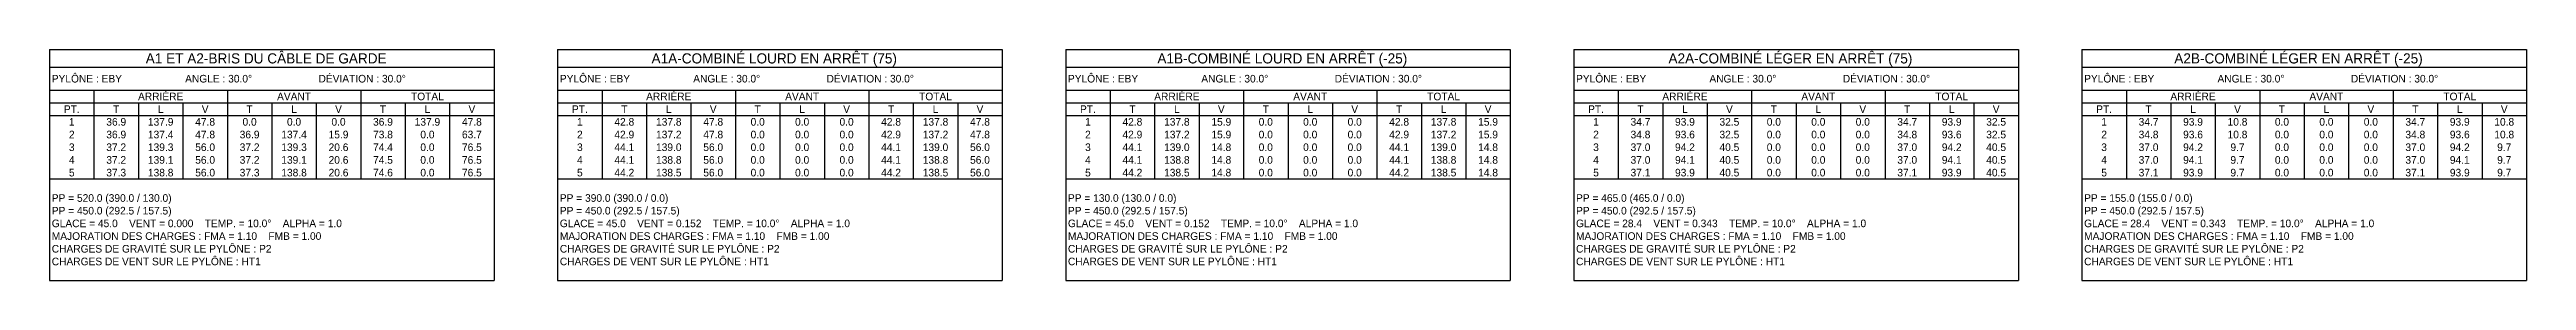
# Model space of a CAD drawing. Header units: metres. Extents: x 0 to 12350, y -182 to 0.
# Drawn here: x 8000 to 9950, y -182 to 0 of the extents above; entities that cross this region are included whole.
import ezdxf
from ezdxf.enums import TextEntityAlignment as Align

# ---------------------------------------------------------------- set-up
doc = ezdxf.new("R2010")
doc.units = ezdxf.units.M

msp = doc.modelspace()

# ---------------------------------------------------------------- texts
for s, p in [('PYLÔNE : EBY', (8001.75, -23)), ('DÉVIATION : 30.0°', (8211.75, -23)), ('PYLÔNE : EBY', (8401.75, -23)), ('DÉVIATION : 30.0°', (8611.75, -23)), ('PYLÔNE : EBY', (8801.75, -23)), ('DÉVIATION : 30.0°', (9011.75, -23)), ('PYLÔNE : EBY', (9201.75, -23)), ('DÉVIATION : 30.0°', (9411.75, -23)), ('PYLÔNE : EBY', (9601.75, -23)), ('DÉVIATION : 30.0°', (9811.75, -23)), ('ANGLE : 30.0°', (8106.75, -23)), ('ANGLE : 30.0°', (8506.75, -23)), ('ANGLE : 30.0°', (8906.75, -23)), ('ANGLE : 30.0°', (9306.75, -23)), ('ANGLE : 30.0°', (9706.75, -23)), ('PP = 520.0 (390.0 / 130.0)', (8001.75, -117)), ('PP = 390.0 (390.0 / 0.0)', (8401.75, -117)), ('PP = 130.0 (130.0 / 0.0)', (8801.75, -117)), ('PP = 465.0 (465.0 / 0.0)', (9201.75, -117)), ('PP = 155.0 (155.0 / 0.0)', (9601.75, -117)), ('GLACE = 45.0    VENT = 0.000    TEMP. = 10.0°    ALPHA = 1.0', (8001.75, -137)), ('PP = 450.0 (292.5 / 157.5)', (8001.75, -127)), ('GLACE = 45.0    VENT = 0.152    TEMP. = 10.0°    ALPHA = 1.0', (8401.75, -137)), ('PP = 450.0 (292.5 / 157.5)', (8401.75, -127)), ('GLACE = 45.0    VENT = 0.152    TEMP. = 10.0°    ALPHA = 1.0', (8801.75, -137)), ('PP = 450.0 (292.5 / 157.5)', (8801.75, -127)), ('GLACE = 28.4    VENT = 0.343    TEMP. = 10.0°    ALPHA = 1.0', (9201.75, -137)), ('PP = 450.0 (292.5 / 157.5)', (9201.75, -127)), ('GLACE = 28.4    VENT = 0.343    TEMP. = 10.0°    ALPHA = 1.0', (9601.75, -137)), ('PP = 450.0 (292.5 / 157.5)', (9601.75, -127)), ('CHARGES DE GRAVITÉ SUR LE PYLÔNE : P2', (8001.75, -157)), ('MAJORATION DES CHARGES : FMA = 1.10    FMB = 1.00', (8001.75, -147)), ('CHARGES DE GRAVITÉ SUR LE PYLÔNE : P2', (8401.75, -157)), ('MAJORATION DES CHARGES : FMA = 1.10    FMB = 1.00', (8401.75, -147)), ('CHARGES DE GRAVITÉ SUR LE PYLÔNE : P2', (8801.75, -157)), ('MAJORATION DES CHARGES : FMA = 1.10    FMB = 1.00', (8801.75, -147)), ('CHARGES DE GRAVITÉ SUR LE PYLÔNE : P2', (9201.75, -157)), ('MAJORATION DES CHARGES : FMA = 1.10    FMB = 1.00', (9201.75, -147)), ('CHARGES DE GRAVITÉ SUR LE PYLÔNE : P2', (9601.75, -157)), ('MAJORATION DES CHARGES : FMA = 1.10    FMB = 1.00', (9601.75, -147)), ('CHARGES DE VENT SUR LE PYLÔNE : HT1', (8001.75, -167)), ('CHARGES DE VENT SUR LE PYLÔNE : HT1', (8401.75, -167)), ('CHARGES DE VENT SUR LE PYLÔNE : HT1', (8801.75, -167)), ('CHARGES DE VENT SUR LE PYLÔNE : HT1', (9201.75, -167)), ('CHARGES DE VENT SUR LE PYLÔNE : HT1', (9601.75, -167))]:
    msp.add_text(s, height=6).set_placement(p, align=Align.MIDDLE_LEFT)
for s, height, p in [('A1 ET A2-BRIS DU CÂBLE DE GARDE   ', 8, (8175, -7)), ('A1A-COMBINÉ LOURD EN ARRÊT (75)   ', 8, (8575, -7)), ('A1B-COMBINÉ LOURD EN ARRÊT (-25)   ', 8, (8975, -7)), ('A2A-COMBINÉ LÉGER EN ARRÊT (75)   ', 8, (9375, -7)), ('A2B-COMBINÉ LÉGER EN ARRÊT (-25)   ', 8, (9775, -7)), ('ARRIÈRE', 6, (8087.5, -37)), ('AVANT', 6, (8192.5, -37)), ('TOTAL', 6, (8297.5, -37)), ('ARRIÈRE', 6, (8487.5, -37)), ('AVANT', 6, (8592.5, -37)), ('TOTAL', 6, (8697.5, -37)), ('ARRIÈRE', 6, (8887.5, -37)), ('AVANT', 6, (8992.5, -37)), ('TOTAL', 6, (9097.5, -37)), ('ARRIÈRE', 6, (9287.5, -37)), ('AVANT', 6, (9392.5, -37)), ('TOTAL', 6, (9497.5, -37)), ('ARRIÈRE', 6, (9687.5, -37)), ('AVANT', 6, (9792.5, -37)), ('TOTAL', 6, (9897.5, -37)), ('PT.', 6, (8017.5, -47)), ('1', 6, (8017.5, -57)), ('36.9', 6, (8052.5, -57)), ('T', 6, (8052.5, -47)), ('137.9', 6, (8087.5, -57)), ('L', 6, (8087.5, -47)), ('47.8', 6, (8122.5, -57)), ('V', 6, (8122.5, -47)), ('0.0', 6, (8157.5, -57)), ('T', 6, (8157.5, -47)), ('0.0', 6, (8192.5, -57)), ('L', 6, (8192.5, -47)), ('0.0', 6, (8227.5, -57)), ('V', 6, (8227.5, -47)), ('36.9', 6, (8262.5, -57)), ('T', 6, (8262.5, -47)), ('137.9', 6, (8297.5, -57)), ('L', 6, (8297.5, -47)), ('47.8', 6, (8332.5, -57)), ('V', 6, (8332.5, -47)), ('PT.', 6, (8417.5, -47)), ('1', 6, (8417.5, -57)), ('42.8', 6, (8452.5, -57)), ('T', 6, (8452.5, -47)), ('137.8', 6, (8487.5, -57)), ('L', 6, (8487.5, -47)), ('47.8', 6, (8522.5, -57)), ('V', 6, (8522.5, -47)), ('0.0', 6, (8557.5, -57)), ('T', 6, (8557.5, -47)), ('0.0', 6, (8592.5, -57)), ('L', 6, (8592.5, -47)), ('0.0', 6, (8627.5, -57)), ('V', 6, (8627.5, -47)), ('42.8', 6, (8662.5, -57)), ('T', 6, (8662.5, -47)), ('137.8', 6, (8697.5, -57)), ('L', 6, (8697.5, -47)), ('47.8', 6, (8732.5, -57)), ('V', 6, (8732.5, -47)), ('PT.', 6, (8817.5, -47)), ('1', 6, (8817.5, -57)), ('42.8', 6, (8852.5, -57)), ('T', 6, (8852.5, -47)), ('137.8', 6, (8887.5, -57)), ('L', 6, (8887.5, -47)), ('15.9', 6, (8922.5, -57)), ('V', 6, (8922.5, -47)), ('0.0', 6, (8957.5, -57)), ('T', 6, (8957.5, -47)), ('0.0', 6, (8992.5, -57)), ('L', 6, (8992.5, -47)), ('0.0', 6, (9027.5, -57)), ('V', 6, (9027.5, -47)), ('42.8', 6, (9062.5, -57)), ('T', 6, (9062.5, -47)), ('137.8', 6, (9097.5, -57)), ('L', 6, (9097.5, -47)), ('15.9', 6, (9132.5, -57)), ('V', 6, (9132.5, -47)), ('PT.', 6, (9217.5, -47)), ('1', 6, (9217.5, -57)), ('34.7', 6, (9252.5, -57)), ('T', 6, (9252.5, -47)), ('93.9', 6, (9287.5, -57)), ('L', 6, (9287.5, -47)), ('32.5', 6, (9322.5, -57)), ('V', 6, (9322.5, -47)), ('0.0', 6, (9357.5, -57)), ('T', 6, (9357.5, -47)), ('0.0', 6, (9392.5, -57)), ('L', 6, (9392.5, -47)), ('0.0', 6, (9427.5, -57)), ('V', 6, (9427.5, -47)), ('34.7', 6, (9462.5, -57)), ('T', 6, (9462.5, -47)), ('93.9', 6, (9497.5, -57)), ('L', 6, (9497.5, -47)), ('32.5', 6, (9532.5, -57)), ('V', 6, (9532.5, -47)), ('PT.', 6, (9617.5, -47)), ('1', 6, (9617.5, -57)), ('34.7', 6, (9652.5, -57)), ('T', 6, (9652.5, -47)), ('93.9', 6, (9687.5, -57)), ('L', 6, (9687.5, -47)), ('10.8', 6, (9722.5, -57)), ('V', 6, (9722.5, -47)), ('0.0', 6, (9757.5, -57)), ('T', 6, (9757.5, -47)), ('0.0', 6, (9792.5, -57)), ('L', 6, (9792.5, -47)), ('0.0', 6, (9827.5, -57)), ('V', 6, (9827.5, -47)), ('34.7', 6, (9862.5, -57)), ('T', 6, (9862.5, -47)), ('93.9', 6, (9897.5, -57)), ('L', 6, (9897.5, -47)), ('10.8', 6, (9932.5, -57)), ('V', 6, (9932.5, -47)), ('3', 6, (8017.5, -77)), ('2', 6, (8017.5, -67)), ('36.9', 6, (8052.5, -67)), ('37.2', 6, (8052.5, -77)), ('137.4', 6, (8087.5, -67)), ('139.3', 6, (8087.5, -77)), ('47.8', 6, (8122.5, -67)), ('56.0', 6, (8122.5, -77)), ('36.9', 6, (8157.5, -67)), ('37.2', 6, (8157.5, -77)), ('137.4', 6, (8192.5, -67)), ('139.3', 6, (8192.5, -77)), ('20.6', 6, (8227.5, -77)), ('15.9', 6, (8227.5, -67)), ('73.8', 6, (8262.5, -67)), ('74.4', 6, (8262.5, -77)), ('0.0', 6, (8297.5, -67)), ('0.0', 6, (8297.5, -77)), ('63.7', 6, (8332.5, -67)), ('76.5', 6, (8332.5, -77)), ('3', 6, (8417.5, -77)), ('2', 6, (8417.5, -67)), ('42.9', 6, (8452.5, -67)), ('44.1', 6, (8452.5, -77)), ('137.2', 6, (8487.5, -67)), ('139.0', 6, (8487.5, -77)), ('47.8', 6, (8522.5, -67)), ('56.0', 6, (8522.5, -77)), ('0.0', 6, (8557.5, -67)), ('0.0', 6, (8557.5, -77)), ('0.0', 6, (8592.5, -67)), ('0.0', 6, (8592.5, -77)), ('0.0', 6, (8627.5, -67)), ('0.0', 6, (8627.5, -77)), ('42.9', 6, (8662.5, -67)), ('44.1', 6, (8662.5, -77)), ('137.2', 6, (8697.5, -67)), ('139.0', 6, (8697.5, -77)), ('47.8', 6, (8732.5, -67)), ('56.0', 6, (8732.5, -77)), ('3', 6, (8817.5, -77)), ('2', 6, (8817.5, -67)), ('42.9', 6, (8852.5, -67)), ('44.1', 6, (8852.5, -77)), ('137.2', 6, (8887.5, -67)), ('139.0', 6, (8887.5, -77)), ('15.9', 6, (8922.5, -67)), ('14.8', 6, (8922.5, -77)), ('0.0', 6, (8957.5, -67)), ('0.0', 6, (8957.5, -77)), ('0.0', 6, (8992.5, -67)), ('0.0', 6, (8992.5, -77)), ('0.0', 6, (9027.5, -67)), ('0.0', 6, (9027.5, -77)), ('42.9', 6, (9062.5, -67)), ('44.1', 6, (9062.5, -77)), ('137.2', 6, (9097.5, -67)), ('139.0', 6, (9097.5, -77)), ('15.9', 6, (9132.5, -67)), ('14.8', 6, (9132.5, -77)), ('3', 6, (9217.5, -77)), ('2', 6, (9217.5, -67)), ('34.8', 6, (9252.5, -67)), ('37.0', 6, (9252.5, -77)), ('93.6', 6, (9287.5, -67)), ('94.2', 6, (9287.5, -77)), ('40.5', 6, (9322.5, -77)), ('32.5', 6, (9322.5, -67)), ('0.0', 6, (9357.5, -67)), ('0.0', 6, (9357.5, -77)), ('0.0', 6, (9392.5, -67)), ('0.0', 6, (9392.5, -77)), ('0.0', 6, (9427.5, -67)), ('0.0', 6, (9427.5, -77)), ('34.8', 6, (9462.5, -67)), ('37.0', 6, (9462.5, -77)), ('93.6', 6, (9497.5, -67)), ('94.2', 6, (9497.5, -77)), ('40.5', 6, (9532.5, -77)), ('32.5', 6, (9532.5, -67)), ('3', 6, (9617.5, -77)), ('2', 6, (9617.5, -67)), ('34.8', 6, (9652.5, -67)), ('37.0', 6, (9652.5, -77)), ('93.6', 6, (9687.5, -67)), ('94.2', 6, (9687.5, -77)), ('10.8', 6, (9722.5, -67)), ('9.7', 6, (9722.5, -77)), ('0.0', 6, (9757.5, -67)), ('0.0', 6, (9757.5, -77)), ('0.0', 6, (9792.5, -67)), ('0.0', 6, (9792.5, -77)), ('0.0', 6, (9827.5, -67)), ('0.0', 6, (9827.5, -77)), ('34.8', 6, (9862.5, -67)), ('37.0', 6, (9862.5, -77)), ('93.6', 6, (9897.5, -67)), ('94.2', 6, (9897.5, -77)), ('10.8', 6, (9932.5, -67)), ('9.7', 6, (9932.5, -77)), ('4', 6, (8017.5, -87)), ('5', 6, (8017.5, -97)), ('37.2', 6, (8052.5, -87)), ('37.3', 6, (8052.5, -97)), ('139.1', 6, (8087.5, -87)), ('138.8', 6, (8087.5, -97)), ('56.0', 6, (8122.5, -87)), ('56.0', 6, (8122.5, -97)), ('37.2', 6, (8157.5, -87)), ('37.3', 6, (8157.5, -97)), ('139.1', 6, (8192.5, -87)), ('138.8', 6, (8192.5, -97)), ('20.6', 6, (8227.5, -87)), ('20.6', 6, (8227.5, -97)), ('74.5', 6, (8262.5, -87)), ('74.6', 6, (8262.5, -97)), ('0.0', 6, (8297.5, -87)), ('0.0', 6, (8297.5, -97)), ('76.5', 6, (8332.5, -87)), ('76.5', 6, (8332.5, -97)), ('4', 6, (8417.5, -87)), ('5', 6, (8417.5, -97)), ('44.1', 6, (8452.5, -87)), ('44.2', 6, (8452.5, -97)), ('138.8', 6, (8487.5, -87)), ('138.5', 6, (8487.5, -97)), ('56.0', 6, (8522.5, -87)), ('56.0', 6, (8522.5, -97)), ('0.0', 6, (8557.5, -87)), ('0.0', 6, (8557.5, -97)), ('0.0', 6, (8592.5, -87)), ('0.0', 6, (8592.5, -97)), ('0.0', 6, (8627.5, -87)), ('0.0', 6, (8627.5, -97)), ('44.1', 6, (8662.5, -87)), ('44.2', 6, (8662.5, -97)), ('138.8', 6, (8697.5, -87)), ('138.5', 6, (8697.5, -97)), ('56.0', 6, (8732.5, -87)), ('56.0', 6, (8732.5, -97)), ('4', 6, (8817.5, -87)), ('5', 6, (8817.5, -97)), ('44.1', 6, (8852.5, -87)), ('44.2', 6, (8852.5, -97)), ('138.8', 6, (8887.5, -87)), ('138.5', 6, (8887.5, -97)), ('14.8', 6, (8922.5, -87)), ('14.8', 6, (8922.5, -97)), ('0.0', 6, (8957.5, -87)), ('0.0', 6, (8957.5, -97)), ('0.0', 6, (8992.5, -87)), ('0.0', 6, (8992.5, -97)), ('0.0', 6, (9027.5, -87)), ('0.0', 6, (9027.5, -97)), ('44.1', 6, (9062.5, -87)), ('44.2', 6, (9062.5, -97)), ('138.8', 6, (9097.5, -87)), ('138.5', 6, (9097.5, -97)), ('14.8', 6, (9132.5, -87)), ('14.8', 6, (9132.5, -97)), ('4', 6, (9217.5, -87)), ('5', 6, (9217.5, -97)), ('37.0', 6, (9252.5, -87)), ('37.1', 6, (9252.5, -97)), ('94.1', 6, (9287.5, -87)), ('93.9', 6, (9287.5, -97)), ('40.5', 6, (9322.5, -87)), ('40.5', 6, (9322.5, -97)), ('0.0', 6, (9357.5, -87)), ('0.0', 6, (9357.5, -97)), ('0.0', 6, (9392.5, -87)), ('0.0', 6, (9392.5, -97)), ('0.0', 6, (9427.5, -87)), ('0.0', 6, (9427.5, -97)), ('37.0', 6, (9462.5, -87)), ('37.1', 6, (9462.5, -97)), ('94.1', 6, (9497.5, -87)), ('93.9', 6, (9497.5, -97)), ('40.5', 6, (9532.5, -87)), ('40.5', 6, (9532.5, -97)), ('4', 6, (9617.5, -87)), ('5', 6, (9617.5, -97)), ('37.0', 6, (9652.5, -87)), ('37.1', 6, (9652.5, -97)), ('94.1', 6, (9687.5, -87)), ('93.9', 6, (9687.5, -97)), ('9.7', 6, (9722.5, -87)), ('9.7', 6, (9722.5, -97)), ('0.0', 6, (9757.5, -87)), ('0.0', 6, (9757.5, -97)), ('0.0', 6, (9792.5, -87)), ('0.0', 6, (9792.5, -97)), ('0.0', 6, (9827.5, -87)), ('0.0', 6, (9827.5, -97)), ('37.0', 6, (9862.5, -87)), ('37.1', 6, (9862.5, -97)), ('94.1', 6, (9897.5, -87)), ('93.9', 6, (9897.5, -97)), ('9.7', 6, (9932.5, -87)), ('9.7', 6, (9932.5, -97))]:
    msp.add_text(s, height=height).set_placement(p, align=Align.MIDDLE_CENTER)

# ---------------------------------------------------------------- linework, layer by layer
at = {"color": 6}
for p, q in [((8000, 0), (8350, 0)), ((8000, 0), (8000, -182)), ((8350, 0), (8350, -182)), ((8400, 0), (8750, 0)), ((8400, 0), (8400, -182)), ((8750, 0), (8750, -182)), ((8800, 0), (9150, 0)), ((8800, 0), (8800, -182)), ((9150, 0), (9150, -182)), ((9200, 0), (9550, 0)), ((9200, 0), (9200, -182)), ((9550, 0), (9550, -182)), ((9600, 0), (9950, 0)), ((9600, 0), (9600, -182)), ((9950, 0), (9950, -182)), ((8000, -14), (8350, -14)), ((8400, -14), (8750, -14)), ((8800, -14), (9150, -14)), ((9200, -14), (9550, -14)), ((9600, -14), (9950, -14)), ((8000, -32), (8350, -32)), ((8400, -32), (8750, -32)), ((8800, -32), (9150, -32)), ((9200, -32), (9550, -32)), ((9600, -32), (9950, -32)), ((8000, -52), (8350, -52)), ((8400, -52), (8750, -52)), ((8800, -52), (9150, -52)), ((9200, -52), (9550, -52)), ((9600, -52), (9950, -52)), ((8000, -102), (8350, -102)), ((8400, -102), (8750, -102)), ((8800, -102), (9150, -102)), ((9200, -102), (9550, -102)), ((9600, -102), (9950, -102)), ((8000, -182), (8350, -182)), ((8400, -182), (8750, -182)), ((8800, -182), (9150, -182)), ((9200, -182), (9550, -182)), ((9600, -182), (9950, -182))]:
    msp.add_line(p, q, dxfattribs=at)
at = {"color": 4}
for p, q in [((8035, -32), (8035, -102)), ((8140, -32), (8140, -102)), ((8245, -32), (8245, -102)), ((8435, -32), (8435, -102)), ((8540, -32), (8540, -102)), ((8645, -32), (8645, -102)), ((8835, -32), (8835, -102)), ((8940, -32), (8940, -102)), ((9045, -32), (9045, -102)), ((9235, -32), (9235, -102)), ((9340, -32), (9340, -102)), ((9445, -32), (9445, -102)), ((9635, -32), (9635, -102)), ((9740, -32), (9740, -102)), ((9845, -32), (9845, -102)), ((8000, -42), (8350, -42)), ((8070, -42), (8070, -102)), ((8105, -42), (8105, -102)), ((8175, -42), (8175, -102)), ((8210, -42), (8210, -102)), ((8280, -42), (8280, -102)), ((8315, -42), (8315, -102)), ((8400, -42), (8750, -42)), ((8470, -42), (8470, -102)), ((8505, -42), (8505, -102)), ((8575, -42), (8575, -102)), ((8610, -42), (8610, -102)), ((8680, -42), (8680, -102)), ((8715, -42), (8715, -102)), ((8800, -42), (9150, -42)), ((8870, -42), (8870, -102)), ((8905, -42), (8905, -102)), ((8975, -42), (8975, -102)), ((9010, -42), (9010, -102)), ((9080, -42), (9080, -102)), ((9115, -42), (9115, -102)), ((9200, -42), (9550, -42)), ((9270, -42), (9270, -102)), ((9305, -42), (9305, -102)), ((9375, -42), (9375, -102)), ((9410, -42), (9410, -102)), ((9480, -42), (9480, -102)), ((9515, -42), (9515, -102)), ((9600, -42), (9950, -42)), ((9670, -42), (9670, -102)), ((9705, -42), (9705, -102)), ((9775, -42), (9775, -102)), ((9810, -42), (9810, -102)), ((9880, -42), (9880, -102)), ((9915, -42), (9915, -102))]:
    msp.add_line(p, q, dxfattribs=at)

msp.set_redraw_order([(e.dxf.handle, doc.entitydb.next_handle()) for e in msp.query("TEXT MTEXT ATTDEF DIMENSION ARC_DIMENSION")])  # texts and dimensions are drawn at this point

doc.saveas('drawing.dxf')
